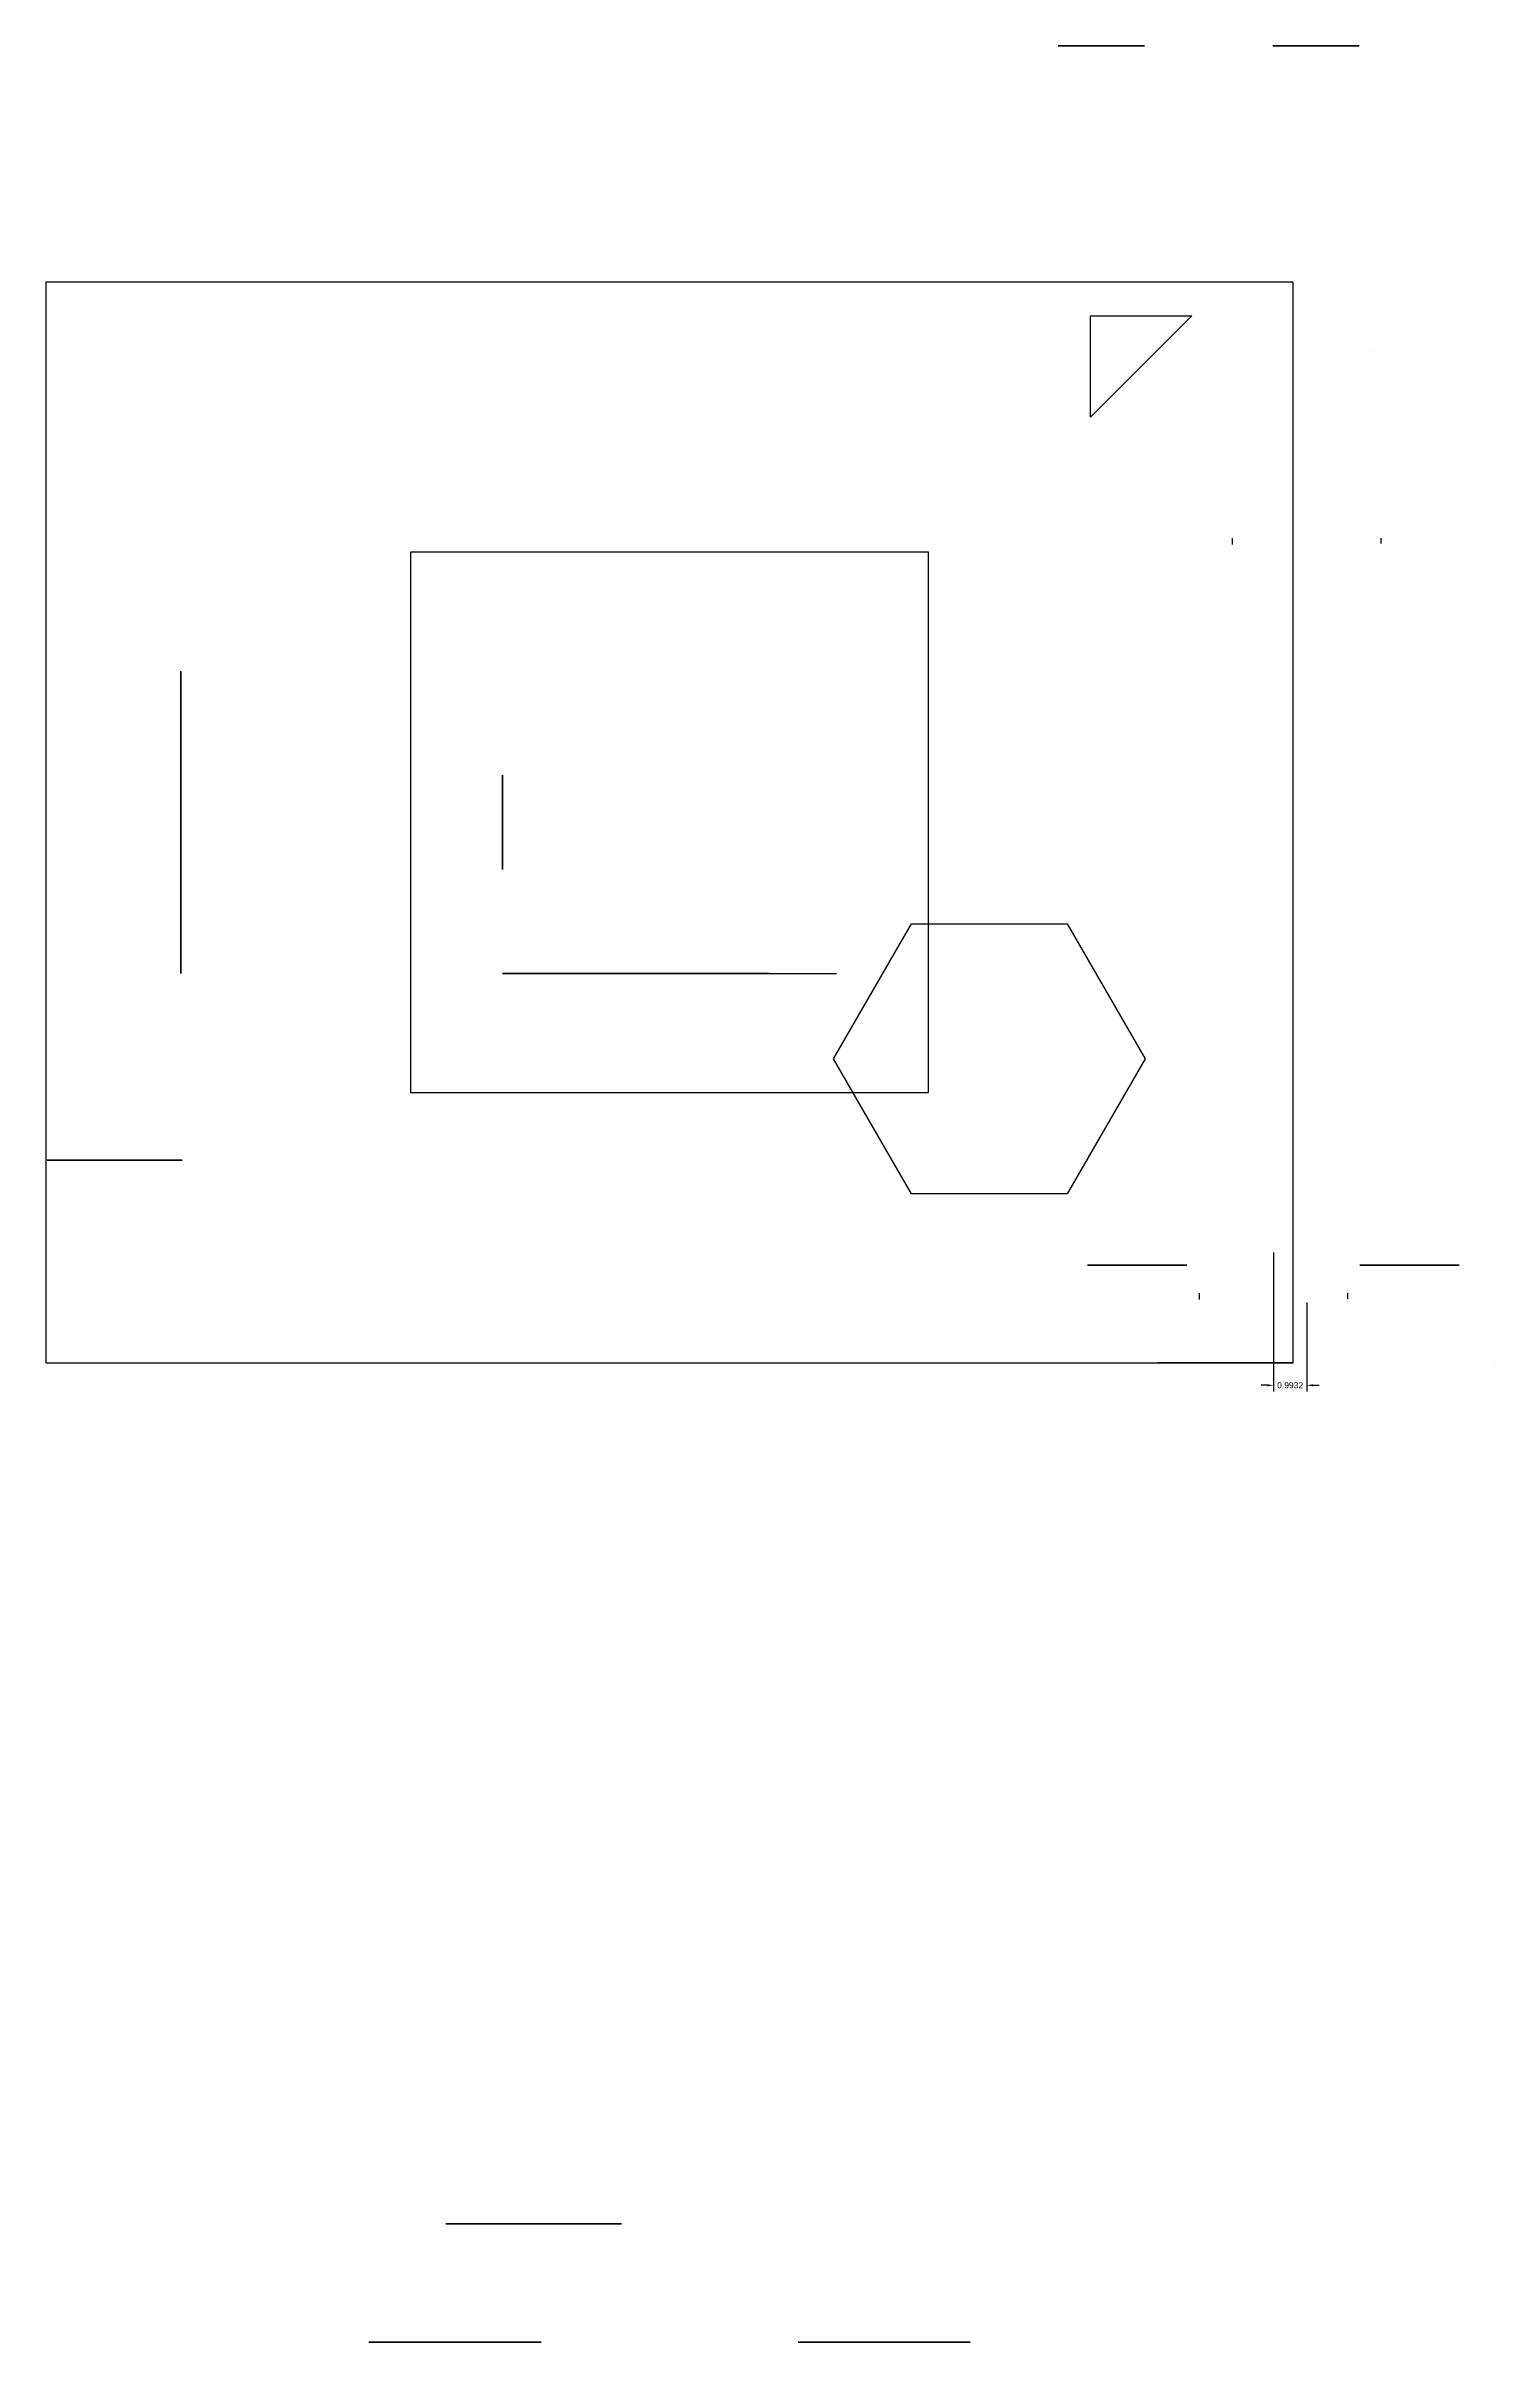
# Model space of a CAD drawing. Header units: millimetres. Extents: x -1019 to 12, y -26 to 366.
# Drawn here: x -107 to -64.2, y -25.8 to 42.2 of the extents above; entities that cross this region are included whole.
import ezdxf

# ---------------------------------------------------------------- set-up
doc = ezdxf.new("R2010")
doc.units = ezdxf.units.MM
doc.header["$MEASUREMENT"] = 0
doc.styles.get("Standard").update_dxf_attribs({"font": 'Arial.ttf'})
doc.dimstyles.get("Standard").update_dxf_attribs({"dimtxt": 0.18, "dimasz": 0.18, "dimexe": 0.18, "dimexo": 0.0625, "dimgap": 0.09, "dimtad": 0, "dimtih": 1, "dimtoh": 1, "dimdec": 4, "dimzin": 0, "dimdsep": 46, "dimtxsty": 'Standard', "dimcen": 0.09, "dimadec": 0, "dimazin": 0, "dimtfac": 1, "dimtdec": 4, "dimtofl": 0, "dimtmove": 0, "dimatfit": 3, "dimfxl": 1, "dimtolj": 1, "dimtzin": 0, "dimarcsym": 0})

msp = doc.modelspace()

# ---------------------------------------------------------------- blocks, each defined once
blk = doc.blocks.new('*D14')
at = {"color": 0, "lineweight": -2, "transparency": 16777216}
for p, q in [((-70.698, 6.43), (-70.698, 2.315)), ((-69.705, 4.948), (-69.705, 2.315)), ((-70.878, 2.495), (-71.058, 2.495)), ((-69.525, 2.495), (-69.345, 2.495))]:
    blk.add_line(p, q, dxfattribs=at)
at = {"color": 0, "transparency": 16777216}
for points in [[(-70.878, 2.525), (-70.878, 2.465), (-70.698, 2.495)], [(-69.525, 2.525), (-69.525, 2.465), (-69.705, 2.495)]]:
    blk.add_solid(points, dxfattribs=at)
at = {"layer": 'Defpoints', "color": 0, "transparency": 16777216}
for p in [(-70.698, 6.493), (-69.705, 5.01), (-69.705, 2.495)]:
    blk.add_point(p, dxfattribs=at)
at = {"color": 0, "transparency": 16777216, "insert": (-70.201, 2.495), "char_height": 0.18, "attachment_point": 5}
blk.add_mtext('\\A1;0.9932', dxfattribs=at)

# ---------------------------------------------------------------- dimensions: what is measured, and where the dimension line sits
dim = msp.add_linear_dim(base=(-69.7048, 2.49492, 1.5), p1=(-70.698, 6.49254, 1.5), p2=(-69.7048, 5.01049, 1.5), dimstyle='Standard')
dim.commit()
dim.dimension.update_dxf_attribs({"geometry": '*D14', "text_midpoint": (-70.2014, 2.49492, 1.5)})

# ---------------------------------------------------------------- linework, layer by layer
for p, q in [((-76.10894, 31.1641, -25.95495), (-76.10894, 34.1641, -25.95495)), ((-76.10894, 34.1641, -25.95495), (-73.10894, 34.1641, -25.95495)), ((-73.10894, 34.1641, -25.95495), (-76.10894, 31.1641, -25.95495)), ((-71.91403, 27.58082, 1), (-71.91403, 27.39595, 1)), ((-67.51815, 27.58082, 1), (-67.51815, 27.58082, 1)), ((-67.51815, 27.58082, 1), (-67.51815, 27.42014, 1)), ((-103.04682, 22.9981, -60.69749), (-103.04682, 23.6371, -60.01609)), ((-103.04682, 23.6371, -60.01609), (-103.04682, 23.6371, -70.62455)), ((-103.04682, 23.6371, -70.62455), (-103.04682, 22.9981, -69.94315)), ((-103.04682, 15.3301, -60.69749), (-103.04682, 22.9981, -60.69749)), ((-103.04682, 22.9981, -69.94315), (-103.04682, 15.3301, -69.94315)), ((-103.04682, 15.3301, -60.69749), (-103.04682, 22.9981, -60.69749)), ((-103.04682, 14.6911, -60.01609), (-103.04682, 15.3301, -60.69749)), ((-103.04682, 15.3301, -69.94315), (-103.04682, 14.6911, -70.62455)), ((-103.04682, 14.6911, -60.01609), (-103.04682, 15.3301, -60.69749)), ((-72.89594, 5.22117, 1), (-72.89594, 5.0363, 1)), ((-68.50007, 5.22117, 1), (-68.50007, 5.22117, 1)), ((-68.50007, 5.22117, 1), (-68.50007, 5.06049, 1))]:
    msp.add_line(p, q)
at = {"extrusion": (1, 1.80472e-28, -5.69925e-43)}
msp.add_line((-67.81609, 33.12014, -3.5), (-67.81609, 33.12014, 0.5), dxfattribs=at)
at = {"extrusion": (-1.22465e-16, -1, -6.95455e-110)}
for p, q in [((-91.63188, 14.6911, -61.92272), (-93.53058, 14.6911, -61.92272)), ((-93.53058, 14.6911, -61.92272), (-93.52388, 14.6911, -70.62455)), ((-93.52388, 14.6911, -70.62455), (-83.63188, 14.6911, -70.62455)), ((-85.63188, 14.6911, -67.42272), (-91.63188, 14.6911, -67.42272)), ((-91.63188, 14.6911, -67.42272), (-91.63188, 14.6911, -61.92272))]:
    msp.add_line(p, q, dxfattribs=at)
at = {"extrusion": (1, 0, 0)}
msp.add_line((-64.16209, 3.1641, -22.79408), (-64.16209, 3.1641, -26.79408), dxfattribs=at)
at = {"extrusion": (-5.82078e-11, -1, 4.35463e-22)}
for points, elevation in [([(-77.06768, 101.46955), (-75.79268, 102.20567), (-74.51768, 101.46955), (-74.51768, 99.9973), (-75.79268, 99.26118), (-77.06768, 99.9973)], -42.15562), ([(-97.48372, -63.75776), (-94.93372, -62.28551), (-92.38372, -63.75776), (-92.38372, -66.70224), (-94.93372, -68.17448), (-97.48372, -66.70224)], 25.8359)]:
    msp.add_lwpolyline(points, close=True, dxfattribs=dict(at, elevation=elevation))
at = {"extrusion": (0, -1, 0)}
for points, elevation in [([(-68.16184, 101.46955), (-69.43684, 102.20567), (-70.71184, 101.46955), (-70.71184, 99.9973), (-69.43684, 99.26118), (-68.16184, 99.9973)], -42.15562), ([(-90.10863, -63.75776), (-92.65863, -62.28551), (-95.20863, -63.75776), (-95.20863, -66.70224), (-92.65863, -68.17448), (-90.10863, -66.70224)], 22.3359), ([(-89.99918, -63.75776), (-92.54918, -62.28551), (-95.09918, -63.75776), (-95.09918, -66.70224), (-92.54918, -68.17448), (-89.99918, -66.70224)], 22.3359), ([(-79.67205, -63.75776), (-82.22205, -62.28551), (-84.77205, -63.75776), (-84.77205, -66.70224), (-82.22205, -68.17448), (-79.67205, -66.70224)], 25.8359)]:
    msp.add_lwpolyline(points, close=True, dxfattribs=dict(at, elevation=elevation))
at = {"extrusion": (4.25844e-126, 6.95455e-110, -1), "elevation": 25.95495}
msp.add_lwpolyline([(70.10894, 35.1641), (107.04682, 35.1641), (107.04682, 3.1641), (70.10894, 3.1641)], close=True, dxfattribs=at)
at = {"elevation": -74.56597}
msp.add_lwpolyline([(-96.24588, 11.1641), (-80.90988, 11.1641), (-80.90988, 27.1641), (-96.24588, 27.1641)], close=True, dxfattribs=at)
at = {"extrusion": (4.5107e-15, -3.74007e-30, -1), "elevation": 48.68569}
msp.add_lwpolyline([(81.41834, 8.1641), (83.72774, 12.1641), (81.41834, 16.1641), (76.79954, 16.1641), (74.49014, 12.1641), (76.79954, 8.1641)], close=True, dxfattribs=at)
at = {"extrusion": (-4.23423e-14, -1, -7.40316e-29), "elevation": -6.04934}
for points in [[(-73.25751, -1.50596), (-73.99363, -2.78096), (-75.46587, -2.78096), (-76.202, -1.50596), (-75.46587, -0.23096), (-73.99363, -0.23096)], [(-68.1385, -1.50596), (-67.40238, -2.78096), (-65.93013, -2.78096), (-65.19401, -1.50596), (-65.93013, -0.23096), (-67.40238, -0.23096)]]:
    msp.add_lwpolyline(points, close=True, dxfattribs=at)
at = {"extrusion": (-1, 1.22465e-16, 1.2326e-32)}
msp.add_circle((-19.1641, -66.78592, 93.52388), 1.4, dxfattribs=at)
at = {"extrusion": (0, -1, 0)}
for centre, radius in [((-105.0137, -27.95467, -9.1641), 2), ((-72.10894, -27.95467, -3.1641), 1.99997)]:
    msp.add_circle(centre, radius, dxfattribs=at)

msp.set_redraw_order([(e.dxf.handle, doc.entitydb.next_handle()) for e in msp.query("TEXT MTEXT ATTDEF DIMENSION ARC_DIMENSION")])  # texts and dimensions are drawn at this point

doc.saveas('drawing.dxf')
